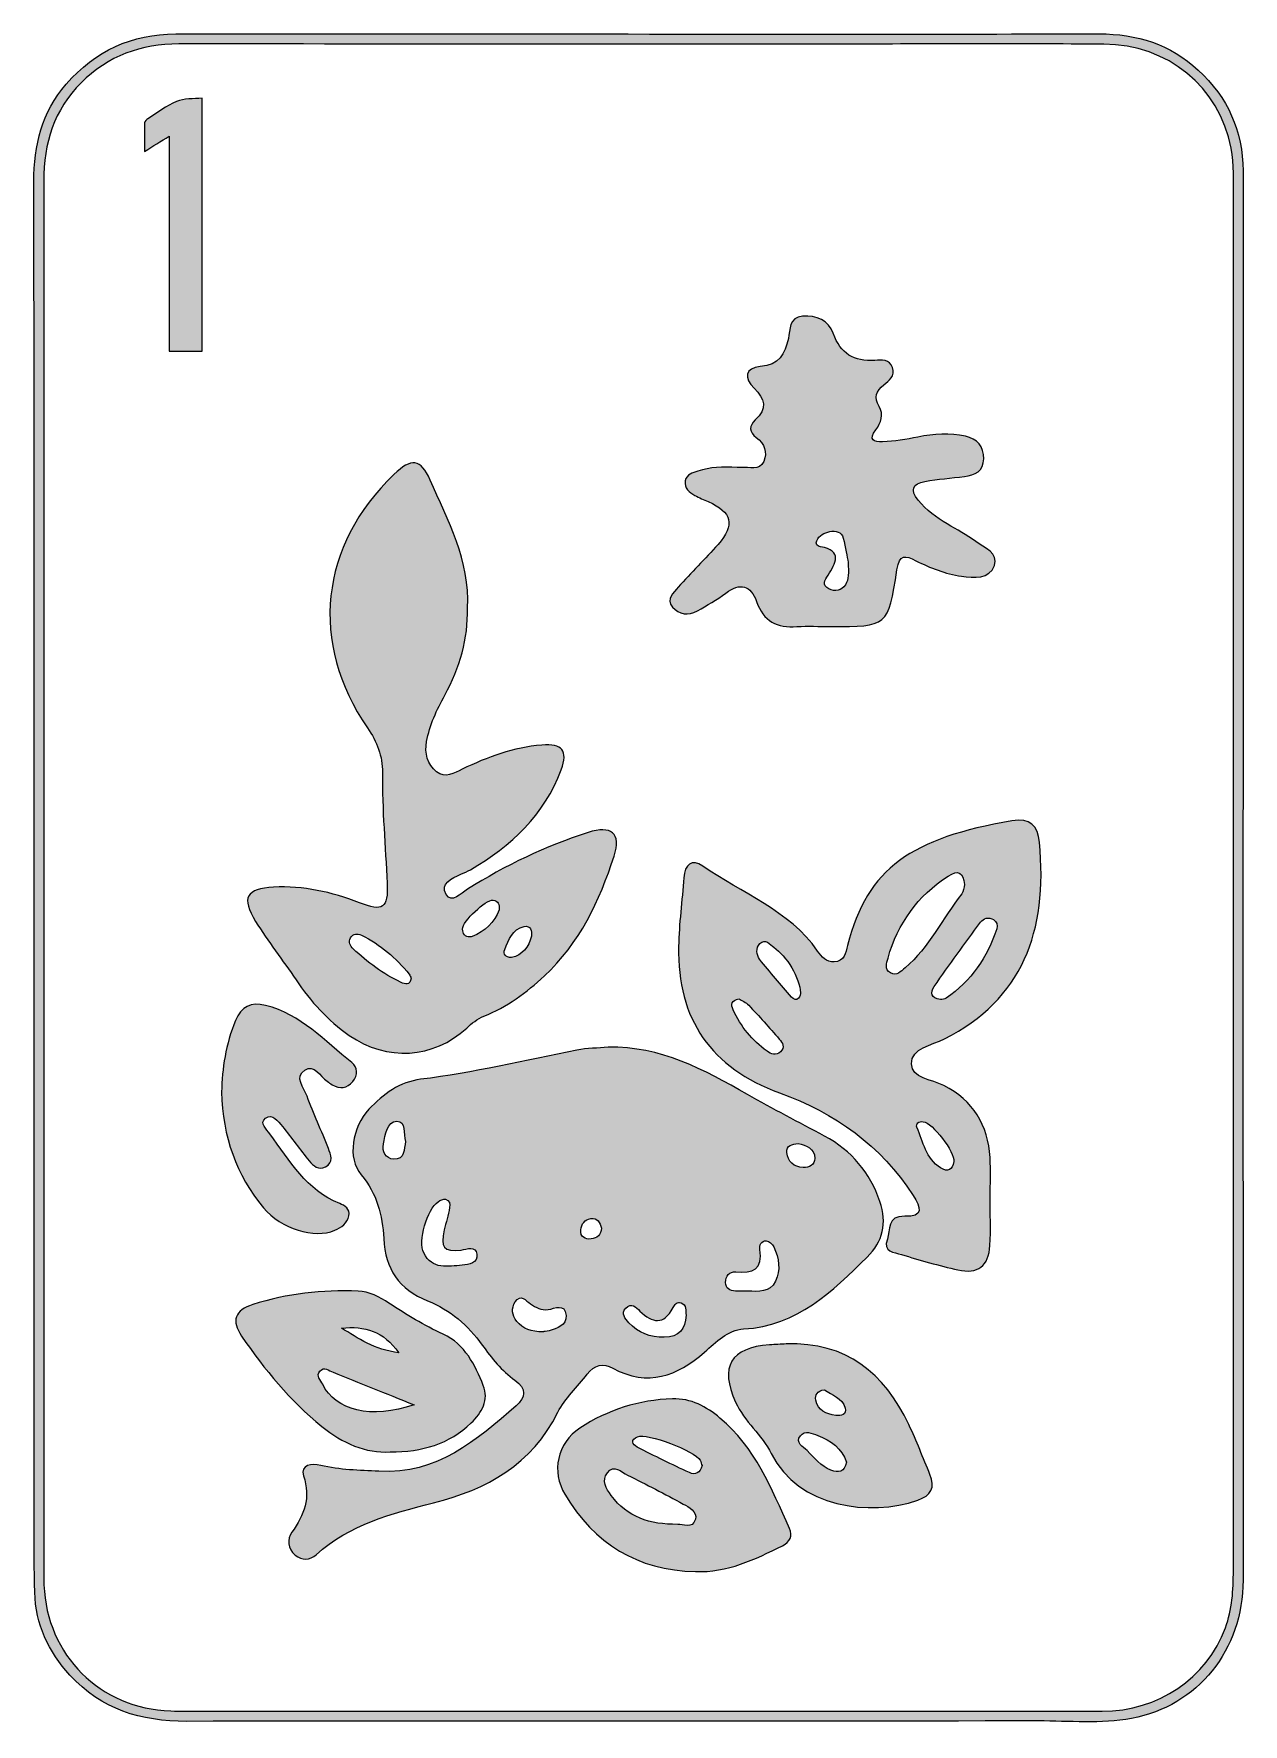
# Model space of a CAD drawing. Extents: x 2177 to 2486, y -2550 to -2119.
import ezdxf

# ---------------------------------------------------------------- set-up
doc = ezdxf.new("R2010")
doc.units = 0
doc.header["$MEASUREMENT"] = 0
doc.layers.add('Layer 1', color=7, linetype='Continuous', lineweight=0)

msp = doc.modelspace()

# ---------------------------------------------------------------- hatches: boundary and pattern name
at = {"layer": 'Layer 1', "true_color": 0x000000, "transparency": 33554687}
h = msp.add_hatch(color=18, dxfattribs=at)
h.dxf.hatch_style = 2
edge = h.paths.add_edge_path()
edge.add_spline(control_points=[(2483.23, -2333.94), (2483.23, -2333.94), (2483.19, -2333.94), (2483.19, -2333.94), (2483.19, -2392.89), (2483.18, -2451.84), (2483.19, -2510.79), (2483.19, -2515.77), (2482.9, -2520.68), (2481.15, -2525.41), (2476.38, -2538.27), (2464.05, -2546.65), (2449.72, -2546.65), (2373.04, -2546.65), (2296.36, -2546.63), (2219.68, -2546.62), (2217.14, -2546.62), (2214.61, -2546.68), (2212.08, -2546.59), (2194.03, -2545.95), (2180.46, -2532.42), (2179.74, -2514.39), (2179.7, -2513.47), (2179.72, -2512.56), (2179.72, -2511.63), (2179.72, -2393.15), (2179.74, -2274.68), (2179.68, -2156.2), (2179.68, -2146.54), (2182.28, -2138.06), (2189.23, -2131.13), (2196.14, -2124.25), (2204.48, -2121.19), (2214.18, -2121.2), (2270.71, -2121.25), (2327.25, -2121.23), (2383.78, -2121.23), (2405.89, -2121.23), (2428, -2121.14), (2450.1, -2121.26), (2466.52, -2121.35), (2479.52, -2132.09), (2482.6, -2147.8), (2483.43, -2152.01), (2483.22, -2156.28), (2483.23, -2160.54), (2483.23, -2218.34), (2483.23, -2276.14), (2483.23, -2333.94)], knot_values=[0, 0, 0, 0, 1, 1, 1, 2, 2, 2, 3, 3, 3, 4, 4, 4, 5, 5, 5, 6, 6, 6, 7, 7, 7, 8, 8, 8, 9, 9, 9, 10, 10, 10, 11, 11, 11, 12, 12, 12, 13, 13, 13, 14, 14, 14, 15, 15, 15, 16, 16, 16, 16], degree=3, periodic=0)
edge = h.paths.add_edge_path()
edge.add_spline(control_points=[(2485.64, -2385.39), (2485.64, -2308.14), (2485.67, -2230.87), (2485.65, -2153.62), (2485.65, -2143.38), (2481.73, -2134.84), (2474.24, -2127.89), (2467.11, -2121.27), (2458.54, -2118.62), (2448.96, -2118.64), (2429.05, -2118.68), (2409.13, -2118.68), (2389.21, -2118.68), (2330.6, -2118.67), (2271.99, -2118.66), (2213.38, -2118.65), (2202.12, -2118.65), (2192.82, -2122.95), (2185.45, -2131.44), (2179.22, -2138.61), (2177.15, -2147.06), (2177.17, -2156.38), (2177.25, -2215.45), (2177.21, -2274.52), (2177.21, -2333.58), (2177.21, -2382.87), (2177.2, -2432.15), (2177.22, -2481.43), (2177.22, -2493.05), (2177.15, -2504.68), (2177.39, -2516.3), (2177.56, -2524.45), (2180.89, -2531.44), (2186.36, -2537.44), (2194.37, -2546.23), (2204.49, -2549.26), (2216.15, -2549.24), (2288.57, -2549.12), (2361, -2549.21), (2433.42, -2549.14), (2441.35, -2549.13), (2449.35, -2549.97), (2457.21, -2548.51), (2474.13, -2545.36), (2485.64, -2531.02), (2485.66, -2513.21), (2485.69, -2470.6), (2485.64, -2428), (2485.64, -2385.39)], knot_values=[0, 0, 0, 0, 1, 1, 1, 2, 2, 2, 3, 3, 3, 4, 4, 4, 5, 5, 5, 6, 6, 6, 7, 7, 7, 8, 8, 8, 9, 9, 9, 10, 10, 10, 11, 11, 11, 12, 12, 12, 13, 13, 13, 14, 14, 14, 15, 15, 15, 16, 16, 16, 16], degree=3, periodic=0)
at = {"layer": 'Layer 1', "true_color": 0x1b2251, "transparency": 33554687}
h = msp.add_hatch(color=179, dxfattribs=at)
h.dxf.hatch_style = 2
edge = h.paths.add_edge_path()
edge.add_spline(control_points=[(2211.72, -2199.64), (2211.72, -2181.38), (2211.72, -2163.21), (2211.72, -2144.72), (2209.53, -2146.07), (2207.63, -2147.25), (2205.38, -2148.65), (2205.38, -2145.95), (2205.34, -2143.63), (2205.42, -2141.31), (2205.43, -2140.97), (2205.91, -2140.56), (2206.28, -2140.32), (2208.69, -2138.78), (2210.97, -2136.97), (2213.59, -2135.88), (2215.47, -2135.09), (2217.82, -2135.28), (2220.08, -2135.01), (2220.08, -2156.82), (2220.08, -2178.16), (2220.08, -2199.64), (2217.37, -2199.64), (2214.69, -2199.64), (2211.72, -2199.64)], knot_values=[0, 0, 0, 0, 1, 1, 1, 2, 2, 2, 3, 3, 3, 4, 4, 4, 5, 5, 5, 6, 6, 6, 7, 7, 7, 8, 8, 8, 8], degree=3, periodic=0)
at = {"layer": 'Layer 1', "true_color": 0x831618, "transparency": 33554687}
h = msp.add_hatch(color=246, dxfattribs=at)
h.dxf.hatch_style = 2
edge = h.paths.add_edge_path()
edge.add_spline(control_points=[(2384.89, -2253.48), (2384.63, -2252.14), (2384.32, -2249.67), (2383.66, -2247.31), (2383.22, -2245.72), (2381.76, -2245.3), (2380.21, -2245.64), (2378.8, -2245.95), (2377.49, -2246.57), (2376.88, -2247.98), (2376.54, -2248.76), (2377.08, -2249.37), (2377.84, -2249.51), (2383.65, -2250.56), (2381.7, -2253.72), (2379.78, -2256.77), (2378.95, -2258.09), (2378.17, -2259.3), (2380.02, -2260.26), (2381.63, -2261.09), (2383.16, -2260.75), (2384.2, -2259.21), (2385.15, -2257.82), (2384.99, -2256.18), (2384.89, -2253.48)], knot_values=[0, 0, 0, 0, 1, 1, 1, 2, 2, 2, 3, 3, 3, 4, 4, 4, 5, 5, 5, 6, 6, 6, 7, 7, 7, 8, 8, 8, 8], degree=3, periodic=0)
edge = h.paths.add_edge_path()
edge.add_spline(control_points=[(2356.57, -2229.27), (2356.61, -2229.27), (2357.15, -2229.31), (2357.68, -2229.27), (2359.7, -2229.12), (2362.3, -2230.3), (2363.38, -2227.72), (2364.36, -2225.41), (2363.65, -2223.21), (2361.44, -2221.63), (2359.57, -2220.28), (2359.62, -2218.64), (2361.22, -2217.14), (2364.28, -2214.27), (2363.76, -2211.79), (2360.91, -2209.04), (2358.28, -2206.49), (2358.61, -2203.83), (2362.5, -2203.52), (2367.31, -2203.14), (2368.72, -2200.37), (2369.66, -2196.38), (2370.17, -2194.19), (2369.7, -2190.96), (2373.29, -2190.68), (2376.83, -2190.4), (2379.95, -2191.73), (2381.12, -2195.05), (2382.97, -2200.3), (2386.41, -2202.26), (2391.71, -2201.96), (2393.4, -2201.86), (2395.46, -2201.59), (2396.25, -2203.81), (2397.02, -2205.98), (2395.33, -2207.12), (2394.01, -2208.23), (2392.13, -2209.81), (2391.37, -2211.35), (2392.79, -2213.73), (2394.02, -2215.78), (2393.4, -2217.84), (2391.94, -2219.67), (2389.99, -2222.12), (2391.49, -2222.92), (2393.7, -2222.77), (2396.71, -2222.57), (2399.72, -2222.13), (2402.67, -2221.51), (2406.75, -2220.67), (2410.83, -2220.55), (2414.87, -2221.33), (2417.8, -2221.89), (2419.54, -2223.99), (2419.5, -2227.05), (2419.45, -2230.13), (2417.34, -2231.29), (2414.56, -2231.6), (2411.2, -2231.98), (2407.82, -2232.27), (2404.48, -2232.84), (2401.32, -2233.38), (2400.63, -2234.98), (2402.79, -2237.63), (2404.86, -2240.17), (2407.42, -2242.03), (2410.18, -2243.69), (2412.63, -2245.16), (2415.16, -2246.5), (2417.47, -2248.16), (2419.66, -2249.74), (2423.39, -2251.17), (2422.24, -2254.32), (2420.97, -2257.78), (2417.02, -2257.51), (2413.79, -2257.05), (2409.7, -2256.46), (2405.88, -2254.91), (2402.21, -2253.07), (2399.51, -2251.71), (2397.99, -2251.31), (2397.37, -2255.39), (2395.15, -2269.93), (2394.98, -2269.9), (2380.39, -2269.87), (2377.54, -2269.86), (2374.68, -2269.7), (2371.84, -2269.9), (2366.79, -2270.24), (2363.3, -2268.54), (2361.52, -2263.48), (2360.06, -2259.34), (2357.38, -2258.54), (2353.68, -2261.36), (2351.44, -2263.08), (2348.92, -2264.46), (2346.44, -2265.85), (2344.15, -2267.14), (2341.78, -2266.86), (2340.11, -2264.91), (2338.33, -2262.83), (2340.39, -2261.19), (2341.56, -2259.85), (2344.83, -2256.1), (2348.43, -2252.64), (2351.73, -2248.91), (2356.14, -2243.94), (2355.32, -2240.69), (2349.18, -2237.99), (2348.04, -2237.49), (2346.86, -2237.05), (2345.8, -2236.41), (2344.43, -2235.58), (2342.98, -2234.66), (2343.36, -2232.69), (2343.69, -2230.98), (2345.26, -2230.67), (2346.57, -2230.23), (2349.65, -2229.19), (2352.85, -2229.04), (2356.57, -2229.27)], knot_values=[0, 0, 0, 0, 1, 1, 1, 2, 2, 2, 3, 3, 3, 4, 4, 4, 5, 5, 5, 6, 6, 6, 7, 7, 7, 8, 8, 8, 9, 9, 9, 10, 10, 10, 11, 11, 11, 12, 12, 12, 13, 13, 13, 14, 14, 14, 15, 15, 15, 16, 16, 16, 17, 17, 17, 18, 18, 18, 19, 19, 19, 20, 20, 20, 21, 21, 21, 22, 22, 22, 23, 23, 23, 24, 24, 24, 25, 25, 25, 26, 26, 26, 27, 27, 27, 28, 28, 28, 29, 29, 29, 30, 30, 30, 31, 31, 31, 32, 32, 32, 33, 33, 33, 34, 34, 34, 35, 35, 35, 36, 36, 36, 37, 37, 37, 38, 38, 38, 39, 39, 39, 40, 40, 40, 40], degree=3, periodic=0)
at = {"layer": 'Layer 1', "true_color": 0x064e29, "transparency": 33554687}
h = msp.add_hatch(color=118, dxfattribs=at)
h.dxf.hatch_style = 2
edge = h.paths.add_edge_path()
edge.add_spline(control_points=[(2299.01, -2354.36), (2301.85, -2353.7), (2303.43, -2351.65), (2304.09, -2348.89), (2304.4, -2347.57), (2303.85, -2346.06), (2302.22, -2346.42), (2299.24, -2347.07), (2298.29, -2349.82), (2297.29, -2352.27), (2296.8, -2353.48), (2297.52, -2354.29), (2299.01, -2354.36)], knot_values=[0, 0, 0, 0, 1, 1, 1, 2, 2, 2, 3, 3, 3, 4, 4, 4, 4], degree=3, periodic=0)
edge = h.paths.add_edge_path()
edge.add_spline(control_points=[(2295.86, -2342.14), (2295.98, -2340.8), (2295.67, -2339.87), (2294.31, -2339.67), (2292.55, -2339.4), (2286.47, -2345.17), (2286.53, -2347.06), (2286.56, -2348.29), (2287.12, -2349.07), (2288.46, -2349.07), (2288.63, -2349.07), (2288.82, -2349.05), (2288.98, -2348.99), (2292.29, -2347.65), (2294.66, -2345.4), (2295.86, -2342.14)], knot_values=[0, 0, 0, 0, 1, 1, 1, 2, 2, 2, 3, 3, 3, 4, 4, 4, 5, 5, 5, 5], degree=3, periodic=0)
edge = h.paths.add_edge_path()
edge.add_spline(control_points=[(2273.42, -2359.58), (2273.25, -2359.23), (2273.15, -2358.87), (2272.94, -2358.6), (2269.53, -2354.47), (2265.58, -2350.99), (2260.72, -2348.64), (2259.69, -2348.14), (2258.61, -2348.17), (2257.97, -2349.3), (2257.33, -2350.41), (2257.87, -2351.35), (2258.67, -2352.12), (2262.26, -2355.58), (2266.26, -2358.47), (2270.74, -2360.65), (2271.89, -2361.21), (2273.19, -2361.53), (2273.42, -2359.58)], knot_values=[0, 0, 0, 0, 1, 1, 1, 2, 2, 2, 3, 3, 3, 4, 4, 4, 5, 5, 5, 6, 6, 6, 6], degree=3, periodic=0)
edge = h.paths.add_edge_path()
edge.add_spline(control_points=[(2287.79, -2265.17), (2287.97, -2272.93), (2285.86, -2280.37), (2282.02, -2287.38), (2279.96, -2291.14), (2278.13, -2295.02), (2277.36, -2299.25), (2276.83, -2302.18), (2277.51, -2305.05), (2279.93, -2306.97), (2282.14, -2308.73), (2284.39, -2307.27), (2286.43, -2306.28), (2292.9, -2303.18), (2299.56, -2300.73), (2306.75, -2300.12), (2311.98, -2299.68), (2313.52, -2301.52), (2311.7, -2306.42), (2307.4, -2317.96), (2298.99, -2325.91), (2288.53, -2331.93), (2287.76, -2332.37), (2286.92, -2332.69), (2286.12, -2333.07), (2283.87, -2334.15), (2280.68, -2335.44), (2282.35, -2338.25), (2283.77, -2340.62), (2286.13, -2337.98), (2287.78, -2336.93), (2297.46, -2330.8), (2307.7, -2325.92), (2318.59, -2322.4), (2324.41, -2320.52), (2327.12, -2322.6), (2325.2, -2328.47), (2321.48, -2339.85), (2316.41, -2350.68), (2307.41, -2359.03), (2302.84, -2363.27), (2297.85, -2366.98), (2291.93, -2369.32), (2290.33, -2369.95), (2288.88, -2371.15), (2287.59, -2372.34), (2279.13, -2380.16), (2267.17, -2380.85), (2257.62, -2374.21), (2252.11, -2370.38), (2247.78, -2365.55), (2244.06, -2360.05), (2240.67, -2355.03), (2236.92, -2350.26), (2233.73, -2345.13), (2229.99, -2339.1), (2231.36, -2336.71), (2238.32, -2336.38), (2245.91, -2336.02), (2253.16, -2337.58), (2260.21, -2340.34), (2266.27, -2342.71), (2267.59, -2341.8), (2267.3, -2335.39), (2266.86, -2325.98), (2265.99, -2316.58), (2266.11, -2307.13), (2266.17, -2302.98), (2264.68, -2299.23), (2262.26, -2295.71), (2247.4, -2274.03), (2250.06, -2249.17), (2269.03, -2231.06), (2273.44, -2226.85), (2275.86, -2226.98), (2278.26, -2232.49), (2282.77, -2242.86), (2288.5, -2252.96), (2287.79, -2265.17)], knot_values=[0, 0, 0, 0, 1, 1, 1, 2, 2, 2, 3, 3, 3, 4, 4, 4, 5, 5, 5, 6, 6, 6, 7, 7, 7, 8, 8, 8, 9, 9, 9, 10, 10, 10, 11, 11, 11, 12, 12, 12, 13, 13, 13, 14, 14, 14, 15, 15, 15, 16, 16, 16, 17, 17, 17, 18, 18, 18, 19, 19, 19, 20, 20, 20, 21, 21, 21, 22, 22, 22, 23, 23, 23, 24, 24, 24, 25, 25, 25, 26, 26, 26, 26], degree=3, periodic=0)
h = msp.add_hatch(color=118, dxfattribs=at)
h.dxf.hatch_style = 2
edge = h.paths.add_edge_path()
edge.add_spline(control_points=[(2404.05, -2396.23), (2402.96, -2396.09), (2402.1, -2396.74), (2402.47, -2397.66), (2403.98, -2401.39), (2404.78, -2405.61), (2408.5, -2408.02), (2410.3, -2409.19), (2411.56, -2408.54), (2411.86, -2406.4), (2412.21, -2403.96), (2406.39, -2396.45), (2404.05, -2396.23)], knot_values=[0, 0, 0, 0, 1, 1, 1, 2, 2, 2, 3, 3, 3, 4, 4, 4, 4], degree=3, periodic=0)
edge = h.paths.add_edge_path()
edge.add_spline(control_points=[(2372.77, -2363.34), (2372.58, -2359.6), (2369.18, -2353.9), (2365.98, -2351.73), (2364.94, -2351.02), (2363.8, -2349.34), (2362.37, -2350.79), (2361.28, -2351.89), (2361.5, -2353.69), (2362.33, -2354.77), (2364.9, -2358.11), (2367.73, -2361.26), (2370.48, -2364.46), (2370.97, -2365.03), (2371.74, -2365.35), (2372.28, -2364.73), (2372.69, -2364.26), (2372.73, -2363.47), (2372.77, -2363.34)], knot_values=[0, 0, 0, 0, 1, 1, 1, 2, 2, 2, 3, 3, 3, 4, 4, 4, 5, 5, 5, 6, 6, 6, 6], degree=3, periodic=0)
edge = h.paths.add_edge_path()
edge.add_spline(control_points=[(2357.04, -2364.85), (2355.09, -2365.25), (2354.96, -2366.4), (2355.56, -2367.68), (2357.54, -2371.93), (2360.41, -2375.49), (2364.23, -2378.23), (2365.25, -2378.97), (2366.49, -2379.46), (2367.63, -2378.41), (2368.87, -2377.27), (2368.18, -2376.1), (2367.35, -2375.15), (2364.79, -2372.22), (2362.21, -2369.32), (2359.54, -2366.49), (2358.84, -2365.75), (2357.79, -2365.33), (2357.04, -2364.85)], knot_values=[0, 0, 0, 0, 1, 1, 1, 2, 2, 2, 3, 3, 3, 4, 4, 4, 5, 5, 5, 6, 6, 6, 6], degree=3, periodic=0)
edge = h.paths.add_edge_path()
edge.add_spline(control_points=[(2408.45, -2365.08), (2408.9, -2364.97), (2409.5, -2364.97), (2409.91, -2364.69), (2416.28, -2360.3), (2420.45, -2354.29), (2422.84, -2346.98), (2423.15, -2346.03), (2422.82, -2345.19), (2422.01, -2344.67), (2420.73, -2343.83), (2419.41, -2344.35), (2418.68, -2345.33), (2414.66, -2350.73), (2410.71, -2356.18), (2406.88, -2361.71), (2405.78, -2363.28), (2405.99, -2364.78), (2408.45, -2365.08)], knot_values=[0, 0, 0, 0, 1, 1, 1, 2, 2, 2, 3, 3, 3, 4, 4, 4, 5, 5, 5, 6, 6, 6, 6], degree=3, periodic=0)
edge = h.paths.add_edge_path()
edge.add_spline(control_points=[(2414.63, -2335.68), (2414.22, -2332.72), (2413.12, -2331.8), (2410.4, -2333.56), (2402.62, -2338.6), (2397.62, -2345.62), (2395.08, -2354.46), (2394.69, -2355.82), (2394.11, -2357.32), (2395.74, -2358.24), (2397.32, -2359.13), (2398.36, -2357.9), (2399.43, -2356.99), (2405.62, -2351.75), (2408.94, -2344.3), (2413.88, -2338.1), (2414.39, -2337.46), (2414.41, -2336.44), (2414.63, -2335.68)], knot_values=[0, 0, 0, 0, 1, 1, 1, 2, 2, 2, 3, 3, 3, 4, 4, 4, 5, 5, 5, 6, 6, 6, 6], degree=3, periodic=0)
edge = h.paths.add_edge_path()
edge.add_spline(control_points=[(2421.14, -2415.51), (2421.13, -2419.61), (2421.31, -2423.72), (2421.09, -2427.8), (2420.8, -2433.04), (2417.96, -2435.21), (2412.91, -2434.04), (2408.06, -2432.92), (2403.25, -2431.6), (2398.5, -2430.11), (2396.73, -2429.56), (2393.64, -2429.45), (2394.91, -2426.2), (2395.79, -2423.94), (2394.65, -2420.14), (2399.35, -2420.37), (2404.27, -2420.61), (2403.47, -2418.08), (2401.51, -2415.05), (2393.25, -2402.25), (2381.54, -2393.97), (2367.41, -2388.86), (2350.04, -2382.58), (2341.25, -2370.05), (2341.65, -2351.53), (2341.77, -2345.67), (2342.54, -2339.82), (2342.99, -2333.96), (2343.24, -2330.67), (2345, -2328.98), (2347.85, -2330.99), (2357.78, -2337.98), (2369.77, -2342.22), (2377.13, -2352.67), (2378.18, -2354.16), (2379.36, -2355.61), (2381.38, -2355.47), (2383.91, -2355.3), (2384.32, -2353.11), (2384.78, -2351.25), (2389.72, -2331.41), (2401.21, -2323.87), (2426.7, -2319.44), (2431.4, -2318.63), (2433.3, -2320.67), (2433.71, -2324.91), (2435.92, -2347.93), (2429.28, -2364.98), (2409.49, -2375.1), (2406.27, -2376.74), (2401.03, -2377.36), (2401.05, -2381.44), (2401.08, -2385.2), (2406.25, -2385.44), (2409.31, -2387), (2416.83, -2390.81), (2420.59, -2397.1), (2421.11, -2405.36), (2421.32, -2408.73), (2421.14, -2412.13), (2421.14, -2415.51)], knot_values=[0, 0, 0, 0, 1, 1, 1, 2, 2, 2, 3, 3, 3, 4, 4, 4, 5, 5, 5, 6, 6, 6, 7, 7, 7, 8, 8, 8, 9, 9, 9, 10, 10, 10, 11, 11, 11, 12, 12, 12, 13, 13, 13, 14, 14, 14, 15, 15, 15, 16, 16, 16, 17, 17, 17, 18, 18, 18, 19, 19, 19, 20, 20, 20, 20], degree=3, periodic=0)
h = msp.add_hatch(color=118, dxfattribs=at)
h.dxf.hatch_style = 2
edge = h.paths.add_edge_path()
edge.add_spline(control_points=[(2225.07, -2388.65), (2225.14, -2382.71), (2226.13, -2376.42), (2228.61, -2370.4), (2230.07, -2366.87), (2232.56, -2365.6), (2236.28, -2366.54), (2245.34, -2368.82), (2251.37, -2375.69), (2258.31, -2381.14), (2259.82, -2382.32), (2259.89, -2384.35), (2258.53, -2385.96), (2257.07, -2387.69), (2255.29, -2388.04), (2253.3, -2386.78), (2252.85, -2386.5), (2252.41, -2386.21), (2251.97, -2385.9), (2250.18, -2384.64), (2248.7, -2381.47), (2246.31, -2383.04), (2243.5, -2384.88), (2246.1, -2387.58), (2246.86, -2389.7), (2248.48, -2394.22), (2250.57, -2398.56), (2252.31, -2403.03), (2252.93, -2404.63), (2253.72, -2406.6), (2251.57, -2407.76), (2249.78, -2408.73), (2248.46, -2407.48), (2247.44, -2406.24), (2245.08, -2403.36), (2242.91, -2400.32), (2240.56, -2397.43), (2239.47, -2396.08), (2238.04, -2394.04), (2236.27, -2395.35), (2234.6, -2396.58), (2236.55, -2398.21), (2237.38, -2399.34), (2242.41, -2406.15), (2246.69, -2413.74), (2255.2, -2417.1), (2256.5, -2417.62), (2257.89, -2418.49), (2257.52, -2420.26), (2257.12, -2422.16), (2255.63, -2423.21), (2253.95, -2423.94), (2248.72, -2426.2), (2240.23, -2423.59), (2235.76, -2418.18), (2228.82, -2409.78), (2225.33, -2400.06), (2225.07, -2388.65)], knot_values=[0, 0, 0, 0, 1, 1, 1, 2, 2, 2, 3, 3, 3, 4, 4, 4, 5, 5, 5, 6, 6, 6, 7, 7, 7, 8, 8, 8, 9, 9, 9, 10, 10, 10, 11, 11, 11, 12, 12, 12, 13, 13, 13, 14, 14, 14, 15, 15, 15, 16, 16, 16, 17, 17, 17, 18, 18, 18, 19, 19, 19, 19], degree=3, periodic=0)
at = {"layer": 'Layer 1', "true_color": 0x831618, "transparency": 33554687}
h = msp.add_hatch(color=246, dxfattribs=at)
h.dxf.hatch_style = 2
edge = h.paths.add_edge_path()
edge.add_spline(control_points=[(2321.96, -2423.42), (2321.66, -2421.93), (2320.98, -2420.72), (2319.25, -2420.95), (2317.68, -2421.15), (2316.84, -2422.37), (2316.71, -2423.83), (2316.55, -2425.62), (2317.8, -2426.34), (2319.36, -2426.15), (2320.82, -2425.98), (2321.88, -2425.09), (2321.96, -2423.42)], knot_values=[0, 0, 0, 0, 1, 1, 1, 2, 2, 2, 3, 3, 3, 4, 4, 4, 4], degree=3, periodic=0)
edge = h.paths.add_edge_path()
edge.add_spline(control_points=[(2372.16, -2401.76), (2370.68, -2401.94), (2369.11, -2402.25), (2369.27, -2404.07), (2369.48, -2406.43), (2371.02, -2407.83), (2373.45, -2407.91), (2374.99, -2407.96), (2376.39, -2407.2), (2376.39, -2405.58), (2376.38, -2402.97), (2374.25, -2402.3), (2372.16, -2401.76)], knot_values=[0, 0, 0, 0, 1, 1, 1, 2, 2, 2, 3, 3, 3, 4, 4, 4, 4], degree=3, periodic=0)
edge = h.paths.add_edge_path()
edge.add_spline(control_points=[(2271.99, -2401.26), (2271.42, -2399.36), (2272.17, -2396.01), (2269.79, -2396.1), (2267.23, -2396.19), (2266.79, -2399.56), (2266.34, -2401.91), (2265.97, -2403.83), (2266.9, -2405.68), (2268.91, -2405.78), (2271.94, -2405.93), (2271.54, -2403.21), (2271.99, -2401.26)], knot_values=[0, 0, 0, 0, 1, 1, 1, 2, 2, 2, 3, 3, 3, 4, 4, 4, 4], degree=3, periodic=0)
edge = h.paths.add_edge_path()
edge.add_spline(control_points=[(2307.15, -2449.81), (2307.21, -2449.8), (2307.94, -2449.77), (2308.61, -2449.56), (2310.65, -2448.91), (2313.18, -2448.31), (2312.94, -2445.64), (2312.64, -2442.41), (2310.1, -2443.93), (2308.35, -2444.16), (2306.6, -2444.4), (2305.26, -2443.61), (2303.9, -2442.73), (2302.67, -2441.94), (2301.41, -2440), (2299.98, -2442.21), (2298.97, -2443.77), (2299.07, -2445.64), (2300.36, -2447.18), (2301.95, -2449.07), (2304.03, -2449.93), (2307.15, -2449.81)], knot_values=[0, 0, 0, 0, 1, 1, 1, 2, 2, 2, 3, 3, 3, 4, 4, 4, 5, 5, 5, 6, 6, 6, 7, 7, 7, 7], degree=3, periodic=0)
edge = h.paths.add_edge_path()
edge.add_spline(control_points=[(2343.56, -2445.6), (2343.34, -2444.46), (2343.82, -2442.96), (2342.28, -2442.43), (2341.26, -2442.07), (2340.66, -2442.88), (2340.23, -2443.68), (2337.83, -2448.18), (2334.99, -2447.65), (2331.78, -2444.54), (2330.81, -2443.6), (2329.6, -2442.24), (2328.18, -2443.8), (2326.9, -2445.2), (2328, -2446.44), (2328.95, -2447.51), (2331.36, -2450.19), (2334.38, -2451.27), (2337.99, -2451.24), (2341.86, -2451.21), (2343.4, -2449.18), (2343.56, -2445.6)], knot_values=[0, 0, 0, 0, 1, 1, 1, 2, 2, 2, 3, 3, 3, 4, 4, 4, 5, 5, 5, 6, 6, 6, 7, 7, 7, 7], degree=3, periodic=0)
edge = h.paths.add_edge_path()
edge.add_spline(control_points=[(2359.36, -2439.45), (2362.03, -2439.57), (2364.95, -2439.88), (2366.36, -2436.94), (2367.75, -2434.05), (2367.3, -2431.02), (2365.94, -2428.19), (2365.61, -2427.49), (2364.71, -2426.66), (2364.03, -2426.62), (2362.71, -2426.53), (2362.23, -2427.83), (2362.39, -2428.86), (2363.15, -2433.86), (2360.63, -2435.03), (2356.27, -2434.57), (2354.58, -2434.39), (2353.64, -2435.65), (2353.65, -2437.27), (2353.65, -2438.79), (2354.78, -2439.37), (2356.16, -2439.44), (2357.22, -2439.49), (2358.29, -2439.45), (2359.36, -2439.45)], knot_values=[0, 0, 0, 0, 1, 1, 1, 2, 2, 2, 3, 3, 3, 4, 4, 4, 5, 5, 5, 6, 6, 6, 7, 7, 7, 8, 8, 8, 8], degree=3, periodic=0)
edge = h.paths.add_edge_path()
edge.add_spline(control_points=[(2286.19, -2428.99), (2281.65, -2429.37), (2280.84, -2428.4), (2281.88, -2423.85), (2282.32, -2421.95), (2282.86, -2420.07), (2283.23, -2418.15), (2283.4, -2417.27), (2283.24, -2416.22), (2282.19, -2416.01), (2281.64, -2415.89), (2280.88, -2416.28), (2280.34, -2416.64), (2277.5, -2418.54), (2275.14, -2426.76), (2276.64, -2429.72), (2278.82, -2434.03), (2282.8, -2433.16), (2286.44, -2432.83), (2288.13, -2432.68), (2290.55, -2432.29), (2290.2, -2430), (2289.85, -2427.81), (2287.71, -2428.73), (2286.19, -2428.99)], knot_values=[0, 0, 0, 0, 1, 1, 1, 2, 2, 2, 3, 3, 3, 4, 4, 4, 5, 5, 5, 6, 6, 6, 7, 7, 7, 8, 8, 8, 8], degree=3, periodic=0)
edge = h.paths.add_edge_path()
edge.add_spline(control_points=[(2323.69, -2377.22), (2337, -2376.91), (2348.21, -2382.98), (2359.19, -2389.26), (2365.68, -2392.98), (2372.33, -2396.37), (2378.9, -2399.91), (2385.82, -2403.63), (2390.44, -2409.14), (2393, -2416.6), (2394.9, -2422.13), (2393.76, -2426.82), (2389.76, -2430.76), (2380.84, -2439.53), (2371.94, -2448.34), (2358.25, -2449.12), (2354.13, -2449.35), (2351.23, -2452.45), (2348.29, -2455.01), (2341.28, -2461.14), (2333.81, -2463.98), (2324.87, -2459.14), (2322.36, -2457.78), (2320.17, -2458.22), (2318.35, -2460.67), (2315.92, -2463.95), (2312.62, -2466.76), (2310.86, -2470.35), (2304.28, -2483.72), (2292.66, -2490.03), (2279.14, -2493.49), (2268.37, -2496.24), (2257.74, -2498.96), (2249.22, -2506.72), (2247.6, -2508.2), (2245.58, -2508.24), (2243.84, -2506.8), (2241.88, -2505.18), (2241.71, -2502.8), (2243, -2501), (2246.17, -2496.56), (2247.83, -2492.25), (2245.97, -2486.59), (2245.03, -2483.74), (2248.15, -2483.38), (2250.34, -2483.93), (2255.23, -2485.16), (2260.2, -2485.13), (2265.18, -2485.44), (2280.01, -2486.36), (2290.08, -2477.5), (2300.2, -2468.74), (2302.6, -2466.67), (2302.99, -2464.37), (2299.91, -2462.18), (2296.55, -2459.79), (2293.96, -2456.58), (2291.57, -2453.23), (2287.97, -2448.17), (2283.33, -2444.23), (2277.63, -2441.94), (2270.31, -2438.99), (2266.79, -2433.84), (2266.41, -2426.05), (2266.12, -2420.13), (2264.75, -2414.62), (2260.67, -2409.79), (2257.07, -2405.52), (2258.35, -2397.69), (2262.66, -2393.05), (2266.26, -2389.18), (2270.59, -2386.06), (2275.84, -2385.41), (2289.3, -2383.77), (2302.46, -2380.61), (2315.72, -2377.97), (2318.32, -2377.45), (2321.03, -2377.46), (2323.69, -2377.22)], knot_values=[0, 0, 0, 0, 1, 1, 1, 2, 2, 2, 3, 3, 3, 4, 4, 4, 5, 5, 5, 6, 6, 6, 7, 7, 7, 8, 8, 8, 9, 9, 9, 10, 10, 10, 11, 11, 11, 12, 12, 12, 13, 13, 13, 14, 14, 14, 15, 15, 15, 16, 16, 16, 17, 17, 17, 18, 18, 18, 19, 19, 19, 20, 20, 20, 21, 21, 21, 22, 22, 22, 23, 23, 23, 24, 24, 24, 25, 25, 25, 26, 26, 26, 26], degree=3, periodic=0)
at = {"layer": 'Layer 1', "true_color": 0x064e29, "transparency": 33554687}
h = msp.add_hatch(color=118, dxfattribs=at)
h.dxf.hatch_style = 2
edge = h.paths.add_edge_path()
edge.add_spline(control_points=[(2255.65, -2448.9), (2259.87, -2451.5), (2264.06, -2454.46), (2270.3, -2455.18), (2266.34, -2449.66), (2261.55, -2448.25), (2255.65, -2448.9)], knot_values=[0, 0, 0, 0, 1, 1, 1, 2, 2, 2, 2], degree=3, periodic=0)
edge = h.paths.add_edge_path()
edge.add_spline(control_points=[(2274.19, -2468.48), (2266.79, -2465.5), (2260.16, -2462.82), (2253.5, -2460.17), (2252.42, -2459.75), (2251.2, -2458.6), (2250.13, -2459.88), (2249.09, -2461.11), (2250.34, -2462.18), (2250.85, -2463.24), (2254, -2469.91), (2263.23, -2472.22), (2274.19, -2468.48)], knot_values=[0, 0, 0, 0, 1, 1, 1, 2, 2, 2, 3, 3, 3, 4, 4, 4, 4], degree=3, periodic=0)
edge = h.paths.add_edge_path()
edge.add_spline(control_points=[(2268.04, -2480.5), (2261.8, -2480.86), (2255.94, -2478.27), (2250.64, -2473.99), (2242.53, -2467.44), (2236.02, -2459.49), (2230.18, -2450.95), (2227.48, -2447), (2228.41, -2444.36), (2233.04, -2442.89), (2241.76, -2440.11), (2250.75, -2439.07), (2259.87, -2439.45), (2262.76, -2439.57), (2265.37, -2440.95), (2267.74, -2442.52), (2272.19, -2445.47), (2276.75, -2448.2), (2281.6, -2450.45), (2287.22, -2453.07), (2289.71, -2458.3), (2291.83, -2463.54), (2293.31, -2467.2), (2291.45, -2470.5), (2288.72, -2473.11), (2283.14, -2478.45), (2276.32, -2480.51), (2268.04, -2480.5)], knot_values=[0, 0, 0, 0, 1, 1, 1, 2, 2, 2, 3, 3, 3, 4, 4, 4, 5, 5, 5, 6, 6, 6, 7, 7, 7, 8, 8, 8, 9, 9, 9, 9], degree=3, periodic=0)
h = msp.add_hatch(color=118, dxfattribs=at)
h.dxf.hatch_style = 2
edge = h.paths.add_edge_path()
edge.add_spline(control_points=[(2378.84, -2464.64), (2377.06, -2464.84), (2376.38, -2466.02), (2376.64, -2467.27), (2377.19, -2469.9), (2379.3, -2470.89), (2381.76, -2471.17), (2383.12, -2471.33), (2384.64, -2470.93), (2384.15, -2469.29), (2383.37, -2466.73), (2380.76, -2465.91), (2378.84, -2464.64)], knot_values=[0, 0, 0, 0, 1, 1, 1, 2, 2, 2, 3, 3, 3, 4, 4, 4, 4], degree=3, periodic=0)
edge = h.paths.add_edge_path()
edge.add_spline(control_points=[(2384.52, -2483.08), (2383.31, -2479.63), (2380.52, -2477.63), (2377.17, -2476.29), (2375.72, -2475.71), (2373.86, -2474.92), (2372.73, -2476.36), (2371.3, -2478.17), (2373.42, -2479.14), (2374.42, -2480.15), (2376.27, -2482.01), (2377.98, -2484.09), (2380.51, -2485.13), (2382.45, -2485.93), (2383.96, -2485.69), (2384.52, -2483.08)], knot_values=[0, 0, 0, 0, 1, 1, 1, 2, 2, 2, 3, 3, 3, 4, 4, 4, 5, 5, 5, 5], degree=3, periodic=0)
edge = h.paths.add_edge_path()
edge.add_spline(control_points=[(2369.13, -2452.95), (2384.45, -2452.37), (2394.14, -2460.4), (2400.39, -2473.52), (2402.38, -2477.68), (2404, -2482.01), (2405.79, -2486.27), (2407.2, -2489.61), (2406.03, -2491.64), (2402.67, -2492.81), (2390.47, -2497.04), (2372.22, -2494.73), (2365.29, -2480.9), (2362.92, -2476.15), (2358.46, -2472.73), (2356.2, -2467.8), (2352.04, -2458.75), (2354.88, -2453.9), (2364.87, -2453.16), (2366.29, -2453.05), (2367.71, -2453.02), (2369.13, -2452.95)], knot_values=[0, 0, 0, 0, 1, 1, 1, 2, 2, 2, 3, 3, 3, 4, 4, 4, 5, 5, 5, 6, 6, 6, 7, 7, 7, 7], degree=3, periodic=0)
h = msp.add_hatch(color=118, dxfattribs=at)
h.dxf.hatch_style = 2
edge = h.paths.add_edge_path()
edge.add_spline(control_points=[(2347.63, -2483.99), (2347.5, -2483.59), (2347.39, -2483.07), (2347.15, -2482.62), (2345.85, -2480.22), (2333.53, -2475.58), (2331.18, -2476.63), (2329.43, -2477.41), (2329.69, -2478.54), (2331.11, -2479.27), (2335.51, -2481.53), (2339.95, -2483.71), (2344.44, -2485.77), (2345.91, -2486.44), (2347.21, -2485.94), (2347.63, -2483.99)], knot_values=[0, 0, 0, 0, 1, 1, 1, 2, 2, 2, 3, 3, 3, 4, 4, 4, 5, 5, 5, 5], degree=3, periodic=0)
edge = h.paths.add_edge_path()
edge.add_spline(control_points=[(2341.43, -2498.98), (2342.63, -2498.77), (2345.19, -2500.35), (2345.93, -2497.68), (2346.49, -2495.67), (2344.27, -2494.6), (2342.82, -2493.79), (2338.17, -2491.19), (2333.38, -2488.83), (2328.63, -2486.41), (2326.99, -2485.58), (2325.22, -2483.57), (2323.5, -2485.8), (2321.95, -2487.8), (2323.15, -2489.86), (2324.48, -2491.64), (2328.58, -2497.12), (2334.28, -2499.04), (2341.43, -2498.98)], knot_values=[0, 0, 0, 0, 1, 1, 1, 2, 2, 2, 3, 3, 3, 4, 4, 4, 5, 5, 5, 6, 6, 6, 6], degree=3, periodic=0)
edge = h.paths.add_edge_path()
edge.add_spline(control_points=[(2345.95, -2511.02), (2331.11, -2510.75), (2320.17, -2503.87), (2312.64, -2491.31), (2309.19, -2485.56), (2310.63, -2478.26), (2316.49, -2474.4), (2323.59, -2469.73), (2331.55, -2467.21), (2340.11, -2466.94), (2344.82, -2466.79), (2348.7, -2468.94), (2352.21, -2471.85), (2361.18, -2479.3), (2365.32, -2489.83), (2369.98, -2500.01), (2370.84, -2501.89), (2370.07, -2503.48), (2368.17, -2504.42), (2361.13, -2507.92), (2354.08, -2511.35), (2345.95, -2511.02)], knot_values=[0, 0, 0, 0, 1, 1, 1, 2, 2, 2, 3, 3, 3, 4, 4, 4, 5, 5, 5, 6, 6, 6, 7, 7, 7, 7], degree=3, periodic=0)

# ---------------------------------------------------------------- linework, layer by layer
at = {"layer": 'Layer 1'}
for points, knots in [([(2485.64, -2385.39), (2485.64, -2308.14), (2485.67, -2230.87), (2485.65, -2153.62), (2485.65, -2143.38), (2481.73, -2134.84), (2474.24, -2127.89), (2467.11, -2121.27), (2458.54, -2118.62), (2448.96, -2118.64), (2429.05, -2118.68), (2409.13, -2118.68), (2389.21, -2118.68), (2330.6, -2118.67), (2271.99, -2118.66), (2213.38, -2118.65), (2202.12, -2118.65), (2192.82, -2122.95), (2185.45, -2131.44), (2179.22, -2138.61), (2177.15, -2147.06), (2177.17, -2156.38), (2177.25, -2215.45), (2177.21, -2274.52), (2177.21, -2333.58), (2177.21, -2382.87), (2177.2, -2432.15), (2177.22, -2481.43), (2177.22, -2493.05), (2177.15, -2504.68), (2177.39, -2516.3), (2177.56, -2524.45), (2180.89, -2531.44), (2186.36, -2537.44), (2194.37, -2546.23), (2204.49, -2549.26), (2216.15, -2549.24), (2288.57, -2549.12), (2361, -2549.21), (2433.42, -2549.14), (2441.35, -2549.13), (2449.35, -2549.97), (2457.21, -2548.51), (2474.13, -2545.36), (2485.64, -2531.02), (2485.66, -2513.21), (2485.69, -2470.6), (2485.64, -2428), (2485.64, -2385.39)], [0, 0, 0, 0, 1, 1, 1, 2, 2, 2, 3, 3, 3, 4, 4, 4, 5, 5, 5, 6, 6, 6, 7, 7, 7, 8, 8, 8, 9, 9, 9, 10, 10, 10, 11, 11, 11, 12, 12, 12, 13, 13, 13, 14, 14, 14, 15, 15, 15, 16, 16, 16, 16]), ([(2483.23, -2333.94), (2483.23, -2333.94), (2483.19, -2333.94), (2483.19, -2333.94), (2483.19, -2392.89), (2483.18, -2451.84), (2483.19, -2510.79), (2483.19, -2515.77), (2482.9, -2520.68), (2481.15, -2525.41), (2476.38, -2538.27), (2464.05, -2546.65), (2449.72, -2546.65), (2373.04, -2546.65), (2296.36, -2546.63), (2219.68, -2546.62), (2217.14, -2546.62), (2214.61, -2546.68), (2212.08, -2546.59), (2194.03, -2545.95), (2180.46, -2532.42), (2179.74, -2514.39), (2179.7, -2513.47), (2179.72, -2512.56), (2179.72, -2511.63), (2179.72, -2393.15), (2179.74, -2274.68), (2179.68, -2156.2), (2179.68, -2146.54), (2182.28, -2138.06), (2189.23, -2131.13), (2196.14, -2124.25), (2204.48, -2121.19), (2214.18, -2121.2), (2270.71, -2121.25), (2327.25, -2121.23), (2383.78, -2121.23), (2405.89, -2121.23), (2428, -2121.14), (2450.1, -2121.26), (2466.52, -2121.35), (2479.52, -2132.09), (2482.6, -2147.8), (2483.43, -2152.01), (2483.22, -2156.28), (2483.23, -2160.54), (2483.23, -2218.34), (2483.23, -2276.14), (2483.23, -2333.94)], [0, 0, 0, 0, 1, 1, 1, 2, 2, 2, 3, 3, 3, 4, 4, 4, 5, 5, 5, 6, 6, 6, 7, 7, 7, 8, 8, 8, 9, 9, 9, 10, 10, 10, 11, 11, 11, 12, 12, 12, 13, 13, 13, 14, 14, 14, 15, 15, 15, 16, 16, 16, 16]), ([(2483.23, -2333.94), (2483.23, -2333.94), (2483.19, -2333.94), (2483.19, -2333.94), (2483.19, -2392.89), (2483.18, -2451.84), (2483.19, -2510.79), (2483.19, -2515.77), (2482.9, -2520.68), (2481.15, -2525.41), (2476.38, -2538.27), (2464.05, -2546.65), (2449.72, -2546.65), (2373.04, -2546.65), (2296.36, -2546.63), (2219.68, -2546.62), (2217.14, -2546.62), (2214.61, -2546.68), (2212.08, -2546.59), (2194.03, -2545.95), (2180.46, -2532.42), (2179.74, -2514.39), (2179.7, -2513.47), (2179.72, -2512.56), (2179.72, -2511.63), (2179.72, -2393.15), (2179.74, -2274.68), (2179.68, -2156.2), (2179.68, -2146.54), (2182.28, -2138.06), (2189.23, -2131.13), (2196.14, -2124.25), (2204.48, -2121.19), (2214.18, -2121.2), (2270.71, -2121.25), (2327.25, -2121.23), (2383.78, -2121.23), (2405.89, -2121.23), (2428, -2121.14), (2450.1, -2121.26), (2466.52, -2121.35), (2479.52, -2132.09), (2482.6, -2147.8), (2483.43, -2152.01), (2483.22, -2156.28), (2483.23, -2160.54), (2483.23, -2218.34), (2483.23, -2276.14), (2483.23, -2333.94)], [0, 0, 0, 0, 1, 1, 1, 2, 2, 2, 3, 3, 3, 4, 4, 4, 5, 5, 5, 6, 6, 6, 7, 7, 7, 8, 8, 8, 9, 9, 9, 10, 10, 10, 11, 11, 11, 12, 12, 12, 13, 13, 13, 14, 14, 14, 15, 15, 15, 16, 16, 16, 16]), ([(2211.72, -2199.64), (2211.72, -2181.38), (2211.72, -2163.21), (2211.72, -2144.72), (2209.53, -2146.07), (2207.63, -2147.25), (2205.38, -2148.65), (2205.38, -2145.95), (2205.34, -2143.63), (2205.42, -2141.31), (2205.43, -2140.97), (2205.91, -2140.56), (2206.28, -2140.32), (2208.69, -2138.78), (2210.97, -2136.97), (2213.59, -2135.88), (2215.47, -2135.09), (2217.82, -2135.28), (2220.08, -2135.01), (2220.08, -2156.82), (2220.08, -2178.16), (2220.08, -2199.64), (2217.37, -2199.64), (2214.69, -2199.64), (2211.72, -2199.64)], [0, 0, 0, 0, 1, 1, 1, 2, 2, 2, 3, 3, 3, 4, 4, 4, 5, 5, 5, 6, 6, 6, 7, 7, 7, 8, 8, 8, 8]), ([(2356.57, -2229.27), (2356.61, -2229.27), (2357.15, -2229.31), (2357.68, -2229.27), (2359.7, -2229.12), (2362.3, -2230.3), (2363.38, -2227.72), (2364.36, -2225.41), (2363.65, -2223.21), (2361.44, -2221.63), (2359.57, -2220.28), (2359.62, -2218.64), (2361.22, -2217.14), (2364.28, -2214.27), (2363.76, -2211.79), (2360.91, -2209.04), (2358.28, -2206.49), (2358.61, -2203.83), (2362.5, -2203.52), (2367.31, -2203.14), (2368.72, -2200.37), (2369.66, -2196.38), (2370.17, -2194.19), (2369.7, -2190.96), (2373.29, -2190.68), (2376.83, -2190.4), (2379.95, -2191.73), (2381.12, -2195.05), (2382.97, -2200.3), (2386.41, -2202.26), (2391.71, -2201.96), (2393.4, -2201.86), (2395.46, -2201.59), (2396.25, -2203.81), (2397.02, -2205.98), (2395.33, -2207.12), (2394.01, -2208.23), (2392.13, -2209.81), (2391.37, -2211.35), (2392.79, -2213.73), (2394.02, -2215.78), (2393.4, -2217.84), (2391.94, -2219.67), (2389.99, -2222.12), (2391.49, -2222.92), (2393.7, -2222.77), (2396.71, -2222.57), (2399.72, -2222.13), (2402.67, -2221.51), (2406.75, -2220.67), (2410.83, -2220.55), (2414.87, -2221.33), (2417.8, -2221.89), (2419.54, -2223.99), (2419.5, -2227.05), (2419.45, -2230.13), (2417.34, -2231.29), (2414.56, -2231.6), (2411.2, -2231.98), (2407.82, -2232.27), (2404.48, -2232.84), (2401.32, -2233.38), (2400.63, -2234.98), (2402.79, -2237.63), (2404.86, -2240.17), (2407.42, -2242.03), (2410.18, -2243.69), (2412.63, -2245.16), (2415.16, -2246.5), (2417.47, -2248.16), (2419.66, -2249.74), (2423.39, -2251.17), (2422.24, -2254.32), (2420.97, -2257.78), (2417.02, -2257.51), (2413.79, -2257.05), (2409.7, -2256.46), (2405.88, -2254.91), (2402.21, -2253.07), (2399.51, -2251.71), (2397.99, -2251.31), (2397.37, -2255.39), (2395.15, -2269.93), (2394.98, -2269.9), (2380.39, -2269.87), (2377.54, -2269.86), (2374.68, -2269.7), (2371.84, -2269.9), (2366.79, -2270.24), (2363.3, -2268.54), (2361.52, -2263.48), (2360.06, -2259.34), (2357.38, -2258.54), (2353.68, -2261.36), (2351.44, -2263.08), (2348.92, -2264.46), (2346.44, -2265.85), (2344.15, -2267.14), (2341.78, -2266.86), (2340.11, -2264.91), (2338.33, -2262.83), (2340.39, -2261.19), (2341.56, -2259.85), (2344.83, -2256.1), (2348.43, -2252.64), (2351.73, -2248.91), (2356.14, -2243.94), (2355.32, -2240.69), (2349.18, -2237.99), (2348.04, -2237.49), (2346.86, -2237.05), (2345.8, -2236.41), (2344.43, -2235.58), (2342.98, -2234.66), (2343.36, -2232.69), (2343.69, -2230.98), (2345.26, -2230.67), (2346.57, -2230.23), (2349.65, -2229.19), (2352.85, -2229.04), (2356.57, -2229.27)], [0, 0, 0, 0, 1, 1, 1, 2, 2, 2, 3, 3, 3, 4, 4, 4, 5, 5, 5, 6, 6, 6, 7, 7, 7, 8, 8, 8, 9, 9, 9, 10, 10, 10, 11, 11, 11, 12, 12, 12, 13, 13, 13, 14, 14, 14, 15, 15, 15, 16, 16, 16, 17, 17, 17, 18, 18, 18, 19, 19, 19, 20, 20, 20, 21, 21, 21, 22, 22, 22, 23, 23, 23, 24, 24, 24, 25, 25, 25, 26, 26, 26, 27, 27, 27, 28, 28, 28, 29, 29, 29, 30, 30, 30, 31, 31, 31, 32, 32, 32, 33, 33, 33, 34, 34, 34, 35, 35, 35, 36, 36, 36, 37, 37, 37, 38, 38, 38, 39, 39, 39, 40, 40, 40, 40]), ([(2287.79, -2265.17), (2287.97, -2272.93), (2285.86, -2280.37), (2282.02, -2287.38), (2279.96, -2291.14), (2278.13, -2295.02), (2277.36, -2299.25), (2276.83, -2302.18), (2277.51, -2305.05), (2279.93, -2306.97), (2282.14, -2308.73), (2284.39, -2307.27), (2286.43, -2306.28), (2292.9, -2303.18), (2299.56, -2300.73), (2306.75, -2300.12), (2311.98, -2299.68), (2313.52, -2301.52), (2311.7, -2306.42), (2307.4, -2317.96), (2298.99, -2325.91), (2288.53, -2331.93), (2287.76, -2332.37), (2286.92, -2332.69), (2286.12, -2333.07), (2283.87, -2334.15), (2280.68, -2335.44), (2282.35, -2338.25), (2283.77, -2340.62), (2286.13, -2337.98), (2287.78, -2336.93), (2297.46, -2330.8), (2307.7, -2325.92), (2318.59, -2322.4), (2324.41, -2320.52), (2327.12, -2322.6), (2325.2, -2328.47), (2321.48, -2339.85), (2316.41, -2350.68), (2307.41, -2359.03), (2302.84, -2363.27), (2297.85, -2366.98), (2291.93, -2369.32), (2290.33, -2369.95), (2288.88, -2371.15), (2287.59, -2372.34), (2279.13, -2380.16), (2267.17, -2380.85), (2257.62, -2374.21), (2252.11, -2370.38), (2247.78, -2365.55), (2244.06, -2360.05), (2240.67, -2355.03), (2236.92, -2350.26), (2233.73, -2345.13), (2229.99, -2339.1), (2231.36, -2336.71), (2238.32, -2336.38), (2245.91, -2336.02), (2253.16, -2337.58), (2260.21, -2340.34), (2266.27, -2342.71), (2267.59, -2341.8), (2267.3, -2335.39), (2266.86, -2325.98), (2265.99, -2316.58), (2266.11, -2307.13), (2266.17, -2302.98), (2264.68, -2299.23), (2262.26, -2295.71), (2247.4, -2274.03), (2250.06, -2249.17), (2269.03, -2231.06), (2273.44, -2226.85), (2275.86, -2226.98), (2278.26, -2232.49), (2282.77, -2242.86), (2288.5, -2252.96), (2287.79, -2265.17)], [0, 0, 0, 0, 1, 1, 1, 2, 2, 2, 3, 3, 3, 4, 4, 4, 5, 5, 5, 6, 6, 6, 7, 7, 7, 8, 8, 8, 9, 9, 9, 10, 10, 10, 11, 11, 11, 12, 12, 12, 13, 13, 13, 14, 14, 14, 15, 15, 15, 16, 16, 16, 17, 17, 17, 18, 18, 18, 19, 19, 19, 20, 20, 20, 21, 21, 21, 22, 22, 22, 23, 23, 23, 24, 24, 24, 25, 25, 25, 26, 26, 26, 26]), ([(2384.89, -2253.48), (2384.63, -2252.14), (2384.32, -2249.67), (2383.66, -2247.31), (2383.22, -2245.72), (2381.76, -2245.3), (2380.21, -2245.64), (2378.8, -2245.95), (2377.49, -2246.57), (2376.88, -2247.98), (2376.54, -2248.76), (2377.08, -2249.37), (2377.84, -2249.51), (2383.65, -2250.56), (2381.7, -2253.72), (2379.78, -2256.77), (2378.95, -2258.09), (2378.17, -2259.3), (2380.02, -2260.26), (2381.63, -2261.09), (2383.16, -2260.75), (2384.2, -2259.21), (2385.15, -2257.82), (2384.99, -2256.18), (2384.89, -2253.48)], [0, 0, 0, 0, 1, 1, 1, 2, 2, 2, 3, 3, 3, 4, 4, 4, 5, 5, 5, 6, 6, 6, 7, 7, 7, 8, 8, 8, 8]), ([(2421.14, -2415.51), (2421.13, -2419.61), (2421.31, -2423.72), (2421.09, -2427.8), (2420.8, -2433.04), (2417.96, -2435.21), (2412.91, -2434.04), (2408.06, -2432.92), (2403.25, -2431.6), (2398.5, -2430.11), (2396.73, -2429.56), (2393.64, -2429.45), (2394.91, -2426.2), (2395.79, -2423.94), (2394.65, -2420.14), (2399.35, -2420.37), (2404.27, -2420.61), (2403.47, -2418.08), (2401.51, -2415.05), (2393.25, -2402.25), (2381.54, -2393.97), (2367.41, -2388.86), (2350.04, -2382.58), (2341.25, -2370.05), (2341.65, -2351.53), (2341.77, -2345.67), (2342.54, -2339.82), (2342.99, -2333.96), (2343.24, -2330.67), (2345, -2328.98), (2347.85, -2330.99), (2357.78, -2337.98), (2369.77, -2342.22), (2377.13, -2352.67), (2378.18, -2354.16), (2379.36, -2355.61), (2381.38, -2355.47), (2383.91, -2355.3), (2384.32, -2353.11), (2384.78, -2351.25), (2389.72, -2331.41), (2401.21, -2323.87), (2426.7, -2319.44), (2431.4, -2318.63), (2433.3, -2320.67), (2433.71, -2324.91), (2435.92, -2347.93), (2429.28, -2364.98), (2409.49, -2375.1), (2406.27, -2376.74), (2401.03, -2377.36), (2401.05, -2381.44), (2401.08, -2385.2), (2406.25, -2385.44), (2409.31, -2387), (2416.83, -2390.81), (2420.59, -2397.1), (2421.11, -2405.36), (2421.32, -2408.73), (2421.14, -2412.13), (2421.14, -2415.51)], [0, 0, 0, 0, 1, 1, 1, 2, 2, 2, 3, 3, 3, 4, 4, 4, 5, 5, 5, 6, 6, 6, 7, 7, 7, 8, 8, 8, 9, 9, 9, 10, 10, 10, 11, 11, 11, 12, 12, 12, 13, 13, 13, 14, 14, 14, 15, 15, 15, 16, 16, 16, 17, 17, 17, 18, 18, 18, 19, 19, 19, 20, 20, 20, 20]), ([(2414.63, -2335.68), (2414.22, -2332.72), (2413.12, -2331.8), (2410.4, -2333.56), (2402.62, -2338.6), (2397.62, -2345.62), (2395.08, -2354.46), (2394.69, -2355.82), (2394.11, -2357.32), (2395.74, -2358.24), (2397.32, -2359.13), (2398.36, -2357.9), (2399.43, -2356.99), (2405.62, -2351.75), (2408.94, -2344.3), (2413.88, -2338.1), (2414.39, -2337.46), (2414.41, -2336.44), (2414.63, -2335.68)], [0, 0, 0, 0, 1, 1, 1, 2, 2, 2, 3, 3, 3, 4, 4, 4, 5, 5, 5, 6, 6, 6, 6]), ([(2295.86, -2342.14), (2295.98, -2340.8), (2295.67, -2339.87), (2294.31, -2339.67), (2292.55, -2339.4), (2286.47, -2345.17), (2286.53, -2347.06), (2286.56, -2348.29), (2287.12, -2349.07), (2288.46, -2349.07), (2288.63, -2349.07), (2288.82, -2349.05), (2288.98, -2348.99), (2292.29, -2347.65), (2294.66, -2345.4), (2295.86, -2342.14)], [0, 0, 0, 0, 1, 1, 1, 2, 2, 2, 3, 3, 3, 4, 4, 4, 5, 5, 5, 5]), ([(2299.01, -2354.36), (2301.85, -2353.7), (2303.43, -2351.65), (2304.09, -2348.89), (2304.4, -2347.57), (2303.85, -2346.06), (2302.22, -2346.42), (2299.24, -2347.07), (2298.29, -2349.82), (2297.29, -2352.27), (2296.8, -2353.48), (2297.52, -2354.29), (2299.01, -2354.36)], [0, 0, 0, 0, 1, 1, 1, 2, 2, 2, 3, 3, 3, 4, 4, 4, 4]), ([(2408.45, -2365.08), (2408.9, -2364.97), (2409.5, -2364.97), (2409.91, -2364.69), (2416.28, -2360.3), (2420.45, -2354.29), (2422.84, -2346.98), (2423.15, -2346.03), (2422.82, -2345.19), (2422.01, -2344.67), (2420.73, -2343.83), (2419.41, -2344.35), (2418.68, -2345.33), (2414.66, -2350.73), (2410.71, -2356.18), (2406.88, -2361.71), (2405.78, -2363.28), (2405.99, -2364.78), (2408.45, -2365.08)], [0, 0, 0, 0, 1, 1, 1, 2, 2, 2, 3, 3, 3, 4, 4, 4, 5, 5, 5, 6, 6, 6, 6]), ([(2273.42, -2359.58), (2273.25, -2359.23), (2273.15, -2358.87), (2272.94, -2358.6), (2269.53, -2354.47), (2265.58, -2350.99), (2260.72, -2348.64), (2259.69, -2348.14), (2258.61, -2348.17), (2257.97, -2349.3), (2257.33, -2350.41), (2257.87, -2351.35), (2258.67, -2352.12), (2262.26, -2355.58), (2266.26, -2358.47), (2270.74, -2360.65), (2271.89, -2361.21), (2273.19, -2361.53), (2273.42, -2359.58)], [0, 0, 0, 0, 1, 1, 1, 2, 2, 2, 3, 3, 3, 4, 4, 4, 5, 5, 5, 6, 6, 6, 6]), ([(2372.77, -2363.34), (2372.58, -2359.6), (2369.18, -2353.9), (2365.98, -2351.73), (2364.94, -2351.02), (2363.8, -2349.34), (2362.37, -2350.79), (2361.28, -2351.89), (2361.5, -2353.69), (2362.33, -2354.77), (2364.9, -2358.11), (2367.73, -2361.26), (2370.48, -2364.46), (2370.97, -2365.03), (2371.74, -2365.35), (2372.28, -2364.73), (2372.69, -2364.26), (2372.73, -2363.47), (2372.77, -2363.34)], [0, 0, 0, 0, 1, 1, 1, 2, 2, 2, 3, 3, 3, 4, 4, 4, 5, 5, 5, 6, 6, 6, 6]), ([(2225.07, -2388.65), (2225.14, -2382.71), (2226.13, -2376.42), (2228.61, -2370.4), (2230.07, -2366.87), (2232.56, -2365.6), (2236.28, -2366.54), (2245.34, -2368.82), (2251.37, -2375.69), (2258.31, -2381.14), (2259.82, -2382.32), (2259.89, -2384.35), (2258.53, -2385.96), (2257.07, -2387.69), (2255.29, -2388.04), (2253.3, -2386.78), (2252.85, -2386.5), (2252.41, -2386.21), (2251.97, -2385.9), (2250.18, -2384.64), (2248.7, -2381.47), (2246.31, -2383.04), (2243.5, -2384.88), (2246.1, -2387.58), (2246.86, -2389.7), (2248.48, -2394.22), (2250.57, -2398.56), (2252.31, -2403.03), (2252.93, -2404.63), (2253.72, -2406.6), (2251.57, -2407.76), (2249.78, -2408.73), (2248.46, -2407.48), (2247.44, -2406.24), (2245.08, -2403.36), (2242.91, -2400.32), (2240.56, -2397.43), (2239.47, -2396.08), (2238.04, -2394.04), (2236.27, -2395.35), (2234.6, -2396.58), (2236.55, -2398.21), (2237.38, -2399.34), (2242.41, -2406.15), (2246.69, -2413.74), (2255.2, -2417.1), (2256.5, -2417.62), (2257.89, -2418.49), (2257.52, -2420.26), (2257.12, -2422.16), (2255.63, -2423.21), (2253.95, -2423.94), (2248.72, -2426.2), (2240.23, -2423.59), (2235.76, -2418.18), (2228.82, -2409.78), (2225.33, -2400.06), (2225.07, -2388.65)], [0, 0, 0, 0, 1, 1, 1, 2, 2, 2, 3, 3, 3, 4, 4, 4, 5, 5, 5, 6, 6, 6, 7, 7, 7, 8, 8, 8, 9, 9, 9, 10, 10, 10, 11, 11, 11, 12, 12, 12, 13, 13, 13, 14, 14, 14, 15, 15, 15, 16, 16, 16, 17, 17, 17, 18, 18, 18, 19, 19, 19, 19]), ([(2357.04, -2364.85), (2355.09, -2365.25), (2354.96, -2366.4), (2355.56, -2367.68), (2357.54, -2371.93), (2360.41, -2375.49), (2364.23, -2378.23), (2365.25, -2378.97), (2366.49, -2379.46), (2367.63, -2378.41), (2368.87, -2377.27), (2368.18, -2376.1), (2367.35, -2375.15), (2364.79, -2372.22), (2362.21, -2369.32), (2359.54, -2366.49), (2358.84, -2365.75), (2357.79, -2365.33), (2357.04, -2364.85)], [0, 0, 0, 0, 1, 1, 1, 2, 2, 2, 3, 3, 3, 4, 4, 4, 5, 5, 5, 6, 6, 6, 6]), ([(2323.69, -2377.22), (2337, -2376.91), (2348.21, -2382.98), (2359.19, -2389.26), (2365.68, -2392.98), (2372.33, -2396.37), (2378.9, -2399.91), (2385.82, -2403.63), (2390.44, -2409.14), (2393, -2416.6), (2394.9, -2422.13), (2393.76, -2426.82), (2389.76, -2430.76), (2380.84, -2439.53), (2371.94, -2448.34), (2358.25, -2449.12), (2354.13, -2449.35), (2351.23, -2452.45), (2348.29, -2455.01), (2341.28, -2461.14), (2333.81, -2463.98), (2324.87, -2459.14), (2322.36, -2457.78), (2320.17, -2458.22), (2318.35, -2460.67), (2315.92, -2463.95), (2312.62, -2466.76), (2310.86, -2470.35), (2304.28, -2483.72), (2292.66, -2490.03), (2279.14, -2493.49), (2268.37, -2496.24), (2257.74, -2498.96), (2249.22, -2506.72), (2247.6, -2508.2), (2245.58, -2508.24), (2243.84, -2506.8), (2241.88, -2505.18), (2241.71, -2502.8), (2243, -2501), (2246.17, -2496.56), (2247.83, -2492.25), (2245.97, -2486.59), (2245.03, -2483.74), (2248.15, -2483.38), (2250.34, -2483.93), (2255.23, -2485.16), (2260.2, -2485.13), (2265.18, -2485.44), (2280.01, -2486.36), (2290.08, -2477.5), (2300.2, -2468.74), (2302.6, -2466.67), (2302.99, -2464.37), (2299.91, -2462.18), (2296.55, -2459.79), (2293.96, -2456.58), (2291.57, -2453.23), (2287.97, -2448.17), (2283.33, -2444.23), (2277.63, -2441.94), (2270.31, -2438.99), (2266.79, -2433.84), (2266.41, -2426.05), (2266.12, -2420.13), (2264.75, -2414.62), (2260.67, -2409.79), (2257.07, -2405.52), (2258.35, -2397.69), (2262.66, -2393.05), (2266.26, -2389.18), (2270.59, -2386.06), (2275.84, -2385.41), (2289.3, -2383.77), (2302.46, -2380.61), (2315.72, -2377.97), (2318.32, -2377.45), (2321.03, -2377.46), (2323.69, -2377.22)], [0, 0, 0, 0, 1, 1, 1, 2, 2, 2, 3, 3, 3, 4, 4, 4, 5, 5, 5, 6, 6, 6, 7, 7, 7, 8, 8, 8, 9, 9, 9, 10, 10, 10, 11, 11, 11, 12, 12, 12, 13, 13, 13, 14, 14, 14, 15, 15, 15, 16, 16, 16, 17, 17, 17, 18, 18, 18, 19, 19, 19, 20, 20, 20, 21, 21, 21, 22, 22, 22, 23, 23, 23, 24, 24, 24, 25, 25, 25, 26, 26, 26, 26]), ([(2271.99, -2401.26), (2271.42, -2399.36), (2272.17, -2396.01), (2269.79, -2396.1), (2267.23, -2396.19), (2266.79, -2399.56), (2266.34, -2401.91), (2265.97, -2403.83), (2266.9, -2405.68), (2268.91, -2405.78), (2271.94, -2405.93), (2271.54, -2403.21), (2271.99, -2401.26)], [0, 0, 0, 0, 1, 1, 1, 2, 2, 2, 3, 3, 3, 4, 4, 4, 4]), ([(2404.05, -2396.23), (2402.96, -2396.09), (2402.1, -2396.74), (2402.47, -2397.66), (2403.98, -2401.39), (2404.78, -2405.61), (2408.5, -2408.02), (2410.3, -2409.19), (2411.56, -2408.54), (2411.86, -2406.4), (2412.21, -2403.96), (2406.39, -2396.45), (2404.05, -2396.23)], [0, 0, 0, 0, 1, 1, 1, 2, 2, 2, 3, 3, 3, 4, 4, 4, 4]), ([(2372.16, -2401.76), (2370.68, -2401.94), (2369.11, -2402.25), (2369.27, -2404.07), (2369.48, -2406.43), (2371.02, -2407.83), (2373.45, -2407.91), (2374.99, -2407.96), (2376.39, -2407.2), (2376.39, -2405.58), (2376.38, -2402.97), (2374.25, -2402.3), (2372.16, -2401.76)], [0, 0, 0, 0, 1, 1, 1, 2, 2, 2, 3, 3, 3, 4, 4, 4, 4]), ([(2286.19, -2428.99), (2281.65, -2429.37), (2280.84, -2428.4), (2281.88, -2423.85), (2282.32, -2421.95), (2282.86, -2420.07), (2283.23, -2418.15), (2283.4, -2417.27), (2283.24, -2416.22), (2282.19, -2416.01), (2281.64, -2415.89), (2280.88, -2416.28), (2280.34, -2416.64), (2277.5, -2418.54), (2275.14, -2426.76), (2276.64, -2429.72), (2278.82, -2434.03), (2282.8, -2433.16), (2286.44, -2432.83), (2288.13, -2432.68), (2290.55, -2432.29), (2290.2, -2430), (2289.85, -2427.81), (2287.71, -2428.73), (2286.19, -2428.99)], [0, 0, 0, 0, 1, 1, 1, 2, 2, 2, 3, 3, 3, 4, 4, 4, 5, 5, 5, 6, 6, 6, 7, 7, 7, 8, 8, 8, 8]), ([(2321.96, -2423.42), (2321.66, -2421.93), (2320.98, -2420.72), (2319.25, -2420.95), (2317.68, -2421.15), (2316.84, -2422.37), (2316.71, -2423.83), (2316.55, -2425.62), (2317.8, -2426.34), (2319.36, -2426.15), (2320.82, -2425.98), (2321.88, -2425.09), (2321.96, -2423.42)], [0, 0, 0, 0, 1, 1, 1, 2, 2, 2, 3, 3, 3, 4, 4, 4, 4]), ([(2359.36, -2439.45), (2362.03, -2439.57), (2364.95, -2439.88), (2366.36, -2436.94), (2367.75, -2434.05), (2367.3, -2431.02), (2365.94, -2428.19), (2365.61, -2427.49), (2364.71, -2426.66), (2364.03, -2426.62), (2362.71, -2426.53), (2362.23, -2427.83), (2362.39, -2428.86), (2363.15, -2433.86), (2360.63, -2435.03), (2356.27, -2434.57), (2354.58, -2434.39), (2353.64, -2435.65), (2353.65, -2437.27), (2353.65, -2438.79), (2354.78, -2439.37), (2356.16, -2439.44), (2357.22, -2439.49), (2358.29, -2439.45), (2359.36, -2439.45)], [0, 0, 0, 0, 1, 1, 1, 2, 2, 2, 3, 3, 3, 4, 4, 4, 5, 5, 5, 6, 6, 6, 7, 7, 7, 8, 8, 8, 8]), ([(2268.04, -2480.5), (2261.8, -2480.86), (2255.94, -2478.27), (2250.64, -2473.99), (2242.53, -2467.44), (2236.02, -2459.49), (2230.18, -2450.95), (2227.48, -2447), (2228.41, -2444.36), (2233.04, -2442.89), (2241.76, -2440.11), (2250.75, -2439.07), (2259.87, -2439.45), (2262.76, -2439.57), (2265.37, -2440.95), (2267.74, -2442.52), (2272.19, -2445.47), (2276.75, -2448.2), (2281.6, -2450.45), (2287.22, -2453.07), (2289.71, -2458.3), (2291.83, -2463.54), (2293.31, -2467.2), (2291.45, -2470.5), (2288.72, -2473.11), (2283.14, -2478.45), (2276.32, -2480.51), (2268.04, -2480.5)], [0, 0, 0, 0, 1, 1, 1, 2, 2, 2, 3, 3, 3, 4, 4, 4, 5, 5, 5, 6, 6, 6, 7, 7, 7, 8, 8, 8, 9, 9, 9, 9]), ([(2307.15, -2449.81), (2307.21, -2449.8), (2307.94, -2449.77), (2308.61, -2449.56), (2310.65, -2448.91), (2313.18, -2448.31), (2312.94, -2445.64), (2312.64, -2442.41), (2310.1, -2443.93), (2308.35, -2444.16), (2306.6, -2444.4), (2305.26, -2443.61), (2303.9, -2442.73), (2302.67, -2441.94), (2301.41, -2440), (2299.98, -2442.21), (2298.97, -2443.77), (2299.07, -2445.64), (2300.36, -2447.18), (2301.95, -2449.07), (2304.03, -2449.93), (2307.15, -2449.81)], [0, 0, 0, 0, 1, 1, 1, 2, 2, 2, 3, 3, 3, 4, 4, 4, 5, 5, 5, 6, 6, 6, 7, 7, 7, 7]), ([(2343.56, -2445.6), (2343.34, -2444.46), (2343.82, -2442.96), (2342.28, -2442.43), (2341.26, -2442.07), (2340.66, -2442.88), (2340.23, -2443.68), (2337.83, -2448.18), (2334.99, -2447.65), (2331.78, -2444.54), (2330.81, -2443.6), (2329.6, -2442.24), (2328.18, -2443.8), (2326.9, -2445.2), (2328, -2446.44), (2328.95, -2447.51), (2331.36, -2450.19), (2334.38, -2451.27), (2337.99, -2451.24), (2341.86, -2451.21), (2343.4, -2449.18), (2343.56, -2445.6)], [0, 0, 0, 0, 1, 1, 1, 2, 2, 2, 3, 3, 3, 4, 4, 4, 5, 5, 5, 6, 6, 6, 7, 7, 7, 7]), ([(2255.65, -2448.9), (2259.87, -2451.5), (2264.06, -2454.46), (2270.3, -2455.18), (2266.34, -2449.66), (2261.55, -2448.25), (2255.65, -2448.9)], [0, 0, 0, 0, 1, 1, 1, 2, 2, 2, 2]), ([(2369.13, -2452.95), (2384.45, -2452.37), (2394.14, -2460.4), (2400.39, -2473.52), (2402.38, -2477.68), (2404, -2482.01), (2405.79, -2486.27), (2407.2, -2489.61), (2406.03, -2491.64), (2402.67, -2492.81), (2390.47, -2497.04), (2372.22, -2494.73), (2365.29, -2480.9), (2362.92, -2476.15), (2358.46, -2472.73), (2356.2, -2467.8), (2352.04, -2458.75), (2354.88, -2453.9), (2364.87, -2453.16), (2366.29, -2453.05), (2367.71, -2453.02), (2369.13, -2452.95)], [0, 0, 0, 0, 1, 1, 1, 2, 2, 2, 3, 3, 3, 4, 4, 4, 5, 5, 5, 6, 6, 6, 7, 7, 7, 7]), ([(2274.19, -2468.48), (2266.79, -2465.5), (2260.16, -2462.82), (2253.5, -2460.17), (2252.42, -2459.75), (2251.2, -2458.6), (2250.13, -2459.88), (2249.09, -2461.11), (2250.34, -2462.18), (2250.85, -2463.24), (2254, -2469.91), (2263.23, -2472.22), (2274.19, -2468.48)], [0, 0, 0, 0, 1, 1, 1, 2, 2, 2, 3, 3, 3, 4, 4, 4, 4]), ([(2345.95, -2511.02), (2331.11, -2510.75), (2320.17, -2503.87), (2312.64, -2491.31), (2309.19, -2485.56), (2310.63, -2478.26), (2316.49, -2474.4), (2323.59, -2469.73), (2331.55, -2467.21), (2340.11, -2466.94), (2344.82, -2466.79), (2348.7, -2468.94), (2352.21, -2471.85), (2361.18, -2479.3), (2365.32, -2489.83), (2369.98, -2500.01), (2370.84, -2501.89), (2370.07, -2503.48), (2368.17, -2504.42), (2361.13, -2507.92), (2354.08, -2511.35), (2345.95, -2511.02)], [0, 0, 0, 0, 1, 1, 1, 2, 2, 2, 3, 3, 3, 4, 4, 4, 5, 5, 5, 6, 6, 6, 7, 7, 7, 7]), ([(2378.84, -2464.64), (2377.06, -2464.84), (2376.38, -2466.02), (2376.64, -2467.27), (2377.19, -2469.9), (2379.3, -2470.89), (2381.76, -2471.17), (2383.12, -2471.33), (2384.64, -2470.93), (2384.15, -2469.29), (2383.37, -2466.73), (2380.76, -2465.91), (2378.84, -2464.64)], [0, 0, 0, 0, 1, 1, 1, 2, 2, 2, 3, 3, 3, 4, 4, 4, 4]), ([(2347.63, -2483.99), (2347.5, -2483.59), (2347.39, -2483.07), (2347.15, -2482.62), (2345.85, -2480.22), (2333.53, -2475.58), (2331.18, -2476.63), (2329.43, -2477.41), (2329.69, -2478.54), (2331.11, -2479.27), (2335.51, -2481.53), (2339.95, -2483.71), (2344.44, -2485.77), (2345.91, -2486.44), (2347.21, -2485.94), (2347.63, -2483.99)], [0, 0, 0, 0, 1, 1, 1, 2, 2, 2, 3, 3, 3, 4, 4, 4, 5, 5, 5, 5]), ([(2384.52, -2483.08), (2383.31, -2479.63), (2380.52, -2477.63), (2377.17, -2476.29), (2375.72, -2475.71), (2373.86, -2474.92), (2372.73, -2476.36), (2371.3, -2478.17), (2373.42, -2479.14), (2374.42, -2480.15), (2376.27, -2482.01), (2377.98, -2484.09), (2380.51, -2485.13), (2382.45, -2485.93), (2383.96, -2485.69), (2384.52, -2483.08)], [0, 0, 0, 0, 1, 1, 1, 2, 2, 2, 3, 3, 3, 4, 4, 4, 5, 5, 5, 5]), ([(2341.43, -2498.98), (2342.63, -2498.77), (2345.19, -2500.35), (2345.93, -2497.68), (2346.49, -2495.67), (2344.27, -2494.6), (2342.82, -2493.79), (2338.17, -2491.19), (2333.38, -2488.83), (2328.63, -2486.41), (2326.99, -2485.58), (2325.22, -2483.57), (2323.5, -2485.8), (2321.95, -2487.8), (2323.15, -2489.86), (2324.48, -2491.64), (2328.58, -2497.12), (2334.28, -2499.04), (2341.43, -2498.98)], [0, 0, 0, 0, 1, 1, 1, 2, 2, 2, 3, 3, 3, 4, 4, 4, 5, 5, 5, 6, 6, 6, 6])]:
    msp.add_open_spline(points, degree=3, knots=knots, dxfattribs=at)

doc.saveas('drawing.dxf')
